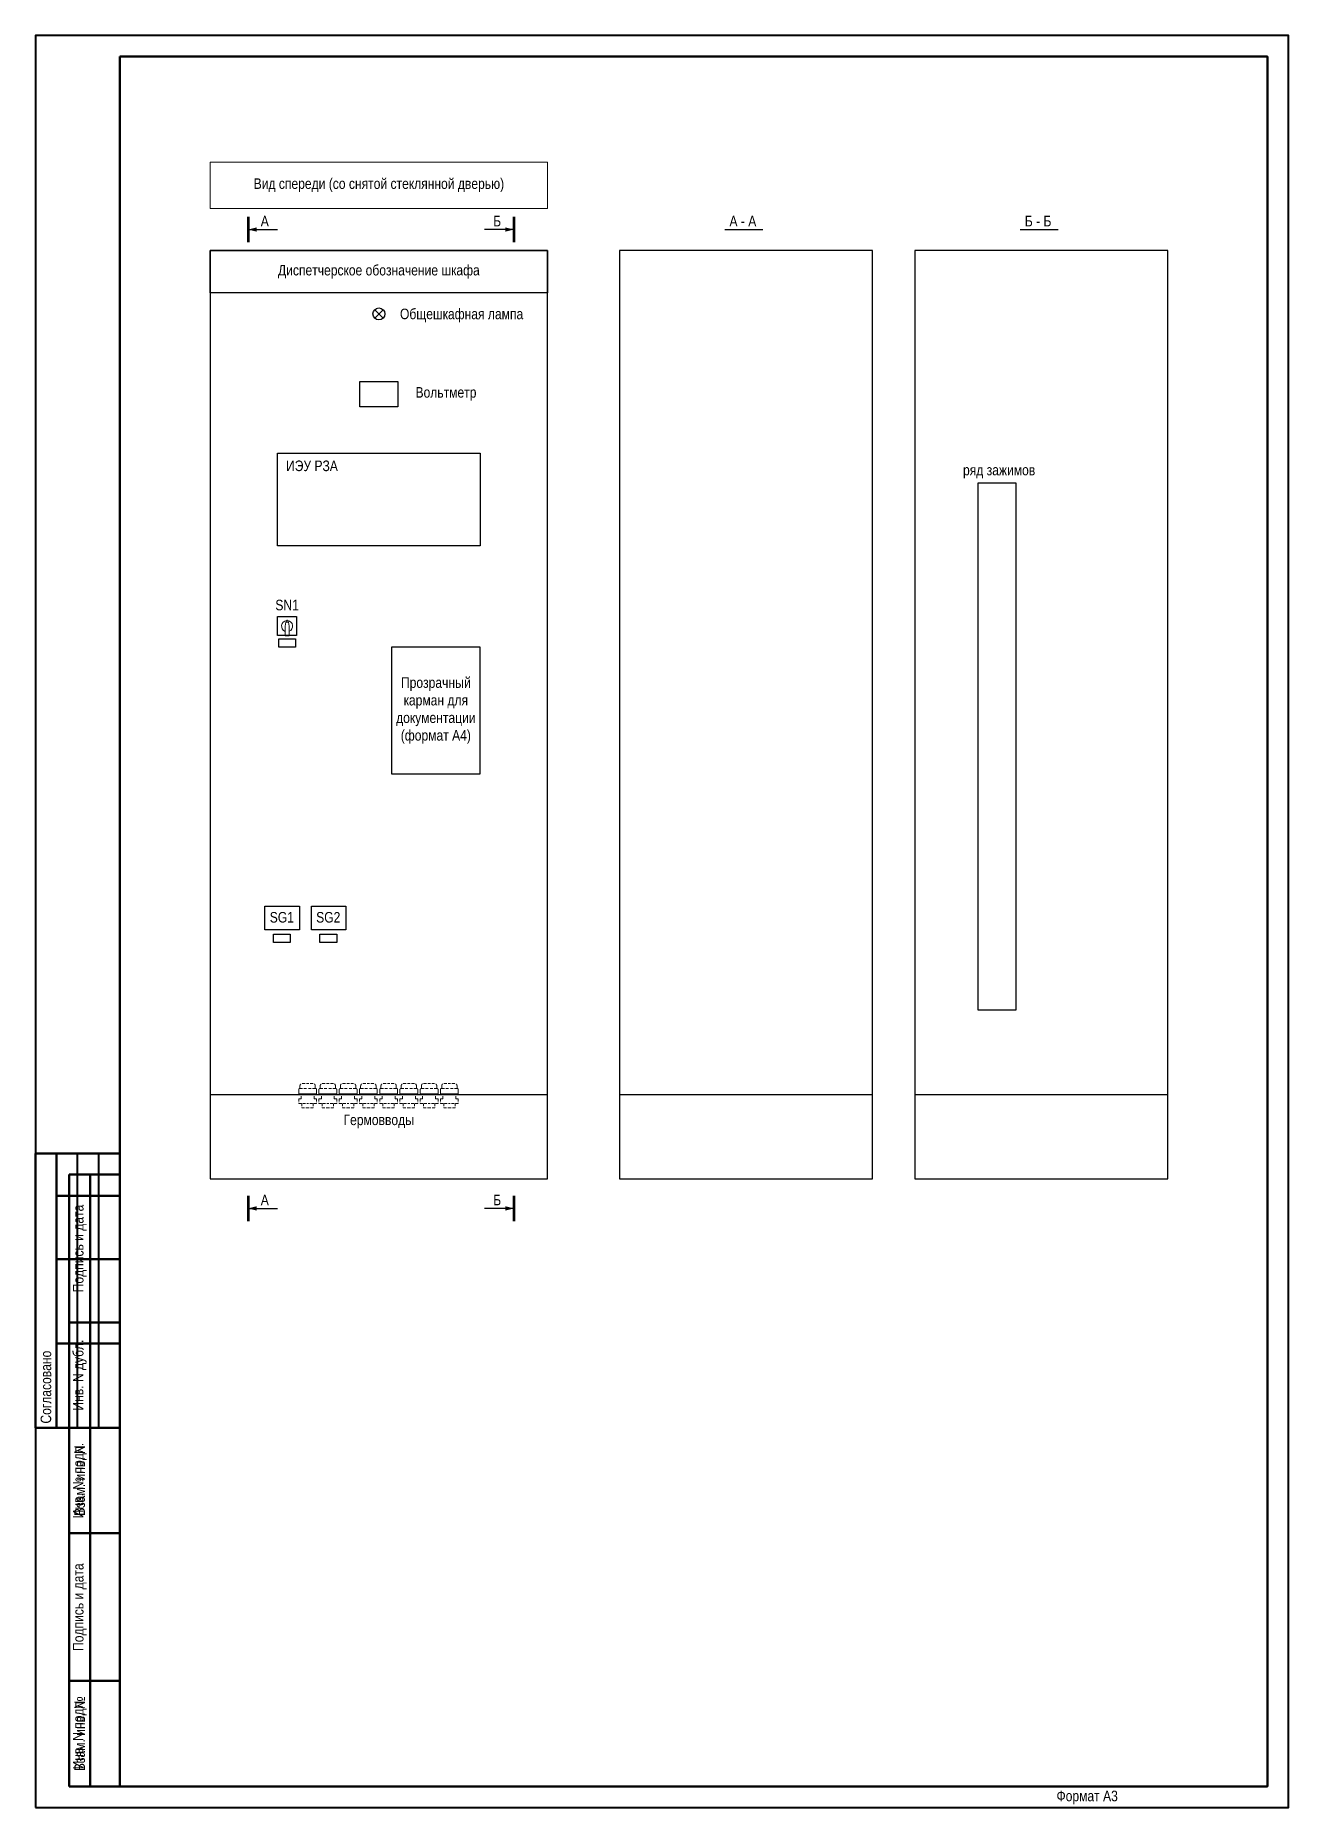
# Model space of a CAD drawing. Header units: millimetres. Extents: x 2179 to 12176, y -20554 to -12004.
# Drawn here: x 11531 to 11828, y -15087 to -14667 of the extents above; entities that cross this region are included whole.
import ezdxf
from ezdxf.enums import TextEntityAlignment as Align

# ---------------------------------------------------------------- set-up
doc = ezdxf.new("R2010")
doc.units = ezdxf.units.MM
doc.linetypes.add('Standard', pattern=[0])
doc.linetypes.add('штриховая2', pattern=[9.525, 6.35, -3.175])
doc.layers.add('Free_graphics', color=56, linetype='Continuous')
doc.layers.add('Основная', color=7, linetype='Continuous', lineweight=30)
doc.layers.add('Толстая', color=7, linetype='Continuous', lineweight=53)
doc.layers.add('Рамка внешняя', color=8, linetype='Continuous', lineweight=40, plot=False)
doc.styles.add('2.5_Gost_RD', font='ARIALN.TTF', dxfattribs={"height": 2.5})
doc.styles.add('Narrow', font='ARIALN.TTF')
doc.styles.get("Standard").update_dxf_attribs({"font": 'ARIALN.TTF'})
doc.styles.add('Компоновка', font='ARIALN.TTF', dxfattribs={"height": 2.5})

msp = doc.modelspace()

# ---------------------------------------------------------------- texts
at = {"color": 0, "style": 'Компоновка'}
msp.add_text('Вольтметр', height=2.5, dxfattribs=at).set_placement((11628.3, -14751.59), align=Align.MIDDLE_CENTER)
at = {"layer": 'Основная', "color": 0, "style": 'Narrow'}
for s, p in [('А', (11584.4, -14711)), ('Б', (11639.49, -14711)), ('А - А', (11695.49, -14711)), ('Б - Б', (11765.49, -14711)), ('Общешкафная лампа', (11617.4, -14733)), ('Общешкафная лампа', (11617.4, -14733)), ('ИЭУ РЗА', (11590.4, -14769)), ('А', (11584.4, -14943)), ('Б', (11639.49, -14943))]:
    msp.add_text(s, height=2.5, dxfattribs=at).set_placement(p, align=Align.MIDDLE_LEFT)
for s, p in [('ряд зажимов', (11759.4, -14770)), ('SN1', (11590.65, -14802)), ('Гермовводы', (11612.4, -14924))]:
    msp.add_text(s, height=2.5, dxfattribs=at).set_placement(p, align=Align.MIDDLE_CENTER)
at = {"layer": 'Основная', "style": 'Narrow'}
for s, p in [('SG1', (11589.4, -14876)), ('SG2', (11600.4, -14876))]:
    msp.add_text(s, height=2.5, dxfattribs=at).set_placement(p, align=Align.MIDDLE_CENTER)
at = {"layer": 'Основная', "char_height": 2.5, "attachment_point": 5, "style": 'Narrow'}
for s, insert, width in [('Диспетчерское обозначение шкафа', (11612.4, -14723), 80), ('Прозрачный карман для документации (формат А4)', (11625.9, -14827), 21)]:
    msp.add_mtext(s, dxfattribs=dict(at, insert=insert, width=width))

# ---------------------------------------------------------------- blocks, each defined once
blk = doc.blocks.new('*T86')
at = {"color": 0, "linetype": 'ByBlock', "lineweight": 50, "transparency": 16777216}
for p, q in [((0, 0), (0, 85)), ((0, 85), (12, 85)), ((5, 0), (5, 85)), ((12, 0), (12, 85)), ((0, 60), (12, 60)), ((0, 25), (12, 25)), ((0, 0), (12, 0))]:
    blk.add_line(p, q, dxfattribs=at)
at = {"color": 0, "transparency": 16777216, "char_height": 2.5, "attachment_point": 5, "rotation": 90, "style": '2.5_Gost_RD'}
for s, insert, width in [('Инв. № подл.', (2.5, 72.5), 23), ('Подпись и дата', (2.5, 42.5), 33), ('Взам. инв. №', (2.5, 12.5), 23)]:
    blk.add_mtext(s, dxfattribs=dict(at, insert=insert, width=width))
blk = doc.blocks.new('*T87')
at = {"color": 0, "linetype": 'ByBlock', "lineweight": 50, "transparency": 16777216}
for p, q in [((0, 0), (0, 65)), ((0, 65), (20, 65)), ((5, 0), (5, 65)), ((20, 0), (20, 65)), ((5, 55), (20, 55)), ((5, 40), (20, 40)), ((5, 20), (20, 20)), ((0, 0), (20, 0))]:
    blk.add_line(p, q, dxfattribs=at)
at = {"color": 0, "linetype": 'ByBlock', "lineweight": -2, "transparency": 16777216}
for p, q in [((10, 0), (10, 65)), ((15, 0), (15, 65))]:
    blk.add_line(p, q, dxfattribs=at)
at = {"color": 0, "transparency": 16777216, "insert": (2.5, 1), "char_height": 2.5, "width": 63, "attachment_point": 4, "rotation": 90, "style": '2.5_Gost_RD'}
blk.add_mtext('Согласовано', dxfattribs=at)
blk = doc.blocks.new('*T88')
at = {"color": 0, "linetype": 'ByBlock', "lineweight": 50, "transparency": 16777216}
for p, q in [((0, 0), (0, 145)), ((0, 145), (12, 145)), ((5, 0), (5, 145)), ((12, 0), (12, 145)), ((0, 110), (12, 110)), ((0, 85), (12, 85)), ((0, 60), (12, 60)), ((0, 25), (12, 25)), ((0, 0), (12, 0))]:
    blk.add_line(p, q, dxfattribs=at)
at = {"color": 0, "transparency": 16777216, "char_height": 2.5, "attachment_point": 5, "rotation": 90, "style": '2.5_Gost_RD'}
for s, insert, width in [('{\\C256;Подпись и дата}', (2.5, 127.5), 33), ('{\\C256;Инв. N дубл.}', (2.5, 97.5), 23), ('{\\C256;Взам. инв. N}', (2.5, 72.5), 23), ('Подпись и дата', (2.5, 42.5), 33), ('Инв. N подл.', (2.5, 12.5), 23)]:
    blk.add_mtext(s, dxfattribs=dict(at, insert=insert, width=width))
blk = doc.blocks.new('*U85')
blk.add_lwpolyline([(0, 0), (297, 0), (297, 420), (0, 420)], close=True)
at = {"lineweight": 50}
blk.add_lwpolyline([(20, 415), (292, 415), (292, 5), (20, 5)], close=True, dxfattribs=at)
for name, p in [('*T87', (0, 90)), ('*T88', (8, 5)), ('*T86', (8, 5))]:
    blk.add_blockref(name, p)
at = {"style": '2.5_Gost_RD', "flags": 8}
blk.add_attdef('ФОРМАТ', text='', height=2.5, dxfattribs=at).set_placement((242, 4), align=Align.TOP_LEFT)
blk = doc.blocks.new('*T159')
at = {"layer": 'Defpoints', "color": 8, "linetype": 'ByBlock', "lineweight": 0, "transparency": 16777216}
for p, q in [((0, 0), (80, 0)), ((0, 0), (0, -11)), ((80, 0), (80, -11)), ((0, -11), (80, -11))]:
    blk.add_line(p, q, dxfattribs=at)
at = {"layer": 'Основная', "color": 0, "transparency": 16777216, "insert": (40, -5.5), "char_height": 2.5, "width": 78, "attachment_point": 5}
blk.add_mtext('Вид спереди (со снятой стеклянной дверью) ', dxfattribs=at)
blk = doc.blocks.new('Переключатель')
at = {"ltscale": 0.35}
blk.add_line((-0.46875, -2.25), (0.46875, -2.25), dxfattribs=at)
blk.add_lwpolyline([(-2.25, 2.25), (2.25, 2.25), (2.25, -2.25), (-2.25, -2.25)], close=True, dxfattribs=at)
at = {"layer": 'Free_graphics', "color": 0, "linetype": 'Standard', "lineweight": 9}
for p, q in [((-0.46875, 0), (-0.328125, 0.9375)), ((-0.46875, -2.25), (-0.46875, 0)), ((-0.328125, 0.9375), (0, 1.5)), ((-0.328125, 0.9375), (0.328125, 0.9375)), ((0.328125, 0.9375), (0, 1.5)), ((0.46875, 0), (0.328125, 0.9375)), ((0.46875, -2.25), (0.46875, 0))]:
    blk.add_line(p, q, dxfattribs=at)
for radius, start, end in [(1.317188, 95, 249), (1.314375, 291, 85)]:
    blk.add_arc((0, 0), radius, start, end, dxfattribs=at)

# ---------------------------------------------------------------- linework, layer by layer
at = {"linetype": 'штриховая2', "lineweight": 13, "ltscale": 0.1}
for p, q in [((11593.39, -14916.75), (11593.39, -14918)), ((11593.39, -14918), (11593.39, -14916.75)), ((11593.68, -14916.08), (11593.68, -14916.56)), ((11593.68, -14916.56), (11595.5, -14916.56)), ((11593.97, -14919.06), (11593.97, -14918)), ((11594.26, -14915.41), (11595.5, -14915.41)), ((11596.75, -14915.41), (11595.5, -14915.41)), ((11597.33, -14916.56), (11595.5, -14916.56)), ((11597.04, -14919.06), (11597.04, -14918)), ((11597.33, -14916.08), (11597.33, -14916.56)), ((11597.62, -14916.75), (11597.62, -14918)), ((11597.62, -14918), (11597.62, -14916.75)), ((11598.48, -14916.08), (11598.48, -14916.56)), ((11598.48, -14916.56), (11600.3, -14916.56)), ((11598.77, -14919.06), (11598.77, -14918)), ((11599.06, -14915.41), (11600.3, -14915.41)), ((11601.55, -14915.41), (11600.3, -14915.41)), ((11602.13, -14916.56), (11600.3, -14916.56)), ((11601.84, -14919.06), (11601.84, -14918)), ((11602.13, -14916.08), (11602.13, -14916.56)), ((11602.42, -14916.75), (11602.42, -14918)), ((11602.42, -14918), (11602.42, -14916.75)), ((11602.99, -14916.75), (11602.99, -14918)), ((11602.99, -14918), (11602.99, -14916.75)), ((11603.28, -14916.08), (11603.28, -14916.56)), ((11603.28, -14916.56), (11605.1, -14916.56)), ((11603.57, -14919.06), (11603.57, -14918)), ((11603.86, -14915.41), (11605.1, -14915.41)), ((11606.35, -14915.41), (11605.1, -14915.41)), ((11606.93, -14916.56), (11605.1, -14916.56)), ((11606.64, -14919.06), (11606.64, -14918)), ((11606.93, -14916.08), (11606.93, -14916.56)), ((11607.22, -14916.75), (11607.22, -14918)), ((11607.22, -14918), (11607.22, -14916.75)), ((11607.79, -14916.75), (11607.79, -14918)), ((11607.79, -14918), (11607.79, -14916.75)), ((11608.08, -14916.08), (11608.08, -14916.56)), ((11608.08, -14916.56), (11609.9, -14916.56)), ((11608.37, -14919.06), (11608.37, -14918)), ((11608.66, -14915.41), (11609.9, -14915.41)), ((11611.15, -14915.41), (11609.9, -14915.41)), ((11611.73, -14916.56), (11609.9, -14916.56)), ((11611.44, -14919.06), (11611.44, -14918)), ((11611.73, -14916.08), (11611.73, -14916.56)), ((11612.02, -14916.75), (11612.02, -14918)), ((11612.02, -14918), (11612.02, -14916.75)), ((11612.59, -14916.75), (11612.59, -14918)), ((11612.59, -14918), (11612.59, -14916.75)), ((11612.59, -14916.75), (11612.59, -14918)), ((11612.59, -14918), (11612.59, -14916.75)), ((11612.88, -14916.08), (11612.88, -14916.56)), ((11612.88, -14916.56), (11614.7, -14916.56)), ((11613.17, -14919.06), (11613.17, -14918)), ((11613.46, -14915.41), (11614.7, -14915.41)), ((11615.95, -14915.41), (11614.7, -14915.41)), ((11616.53, -14916.56), (11614.7, -14916.56)), ((11616.24, -14919.06), (11616.24, -14918)), ((11616.53, -14916.08), (11616.53, -14916.56)), ((11616.82, -14916.75), (11616.82, -14918)), ((11616.82, -14918), (11616.82, -14916.75)), ((11617.39, -14916.75), (11617.39, -14918)), ((11617.39, -14918), (11617.39, -14916.75)), ((11617.68, -14916.08), (11617.68, -14916.56)), ((11617.68, -14916.56), (11619.5, -14916.56)), ((11617.97, -14919.06), (11617.97, -14918)), ((11618.26, -14915.41), (11619.5, -14915.41)), ((11620.75, -14915.41), (11619.5, -14915.41)), ((11621.33, -14916.56), (11619.5, -14916.56)), ((11621.04, -14919.06), (11621.04, -14918)), ((11621.33, -14916.08), (11621.33, -14916.56)), ((11621.62, -14916.75), (11621.62, -14918)), ((11621.62, -14918), (11621.62, -14916.75)), ((11622.19, -14916.75), (11622.19, -14918)), ((11622.19, -14918), (11622.19, -14916.75)), ((11622.48, -14916.08), (11622.48, -14916.56)), ((11622.48, -14916.56), (11624.3, -14916.56)), ((11622.77, -14919.06), (11622.77, -14918)), ((11623.06, -14915.41), (11624.3, -14915.41)), ((11625.55, -14915.41), (11624.3, -14915.41)), ((11626.13, -14916.56), (11624.3, -14916.56)), ((11625.84, -14919.06), (11625.84, -14918)), ((11626.13, -14916.08), (11626.13, -14916.56)), ((11626.42, -14916.75), (11626.42, -14918)), ((11626.42, -14918), (11626.42, -14916.75)), ((11626.99, -14916.75), (11626.99, -14918)), ((11626.99, -14918), (11626.99, -14916.75)), ((11627.28, -14916.08), (11627.28, -14916.56)), ((11627.28, -14916.56), (11629.1, -14916.56)), ((11627.57, -14919.06), (11627.57, -14918)), ((11627.86, -14915.41), (11629.1, -14915.41)), ((11630.35, -14915.41), (11629.1, -14915.41)), ((11630.93, -14916.56), (11629.1, -14916.56)), ((11630.64, -14919.06), (11630.64, -14918)), ((11630.93, -14916.08), (11630.93, -14916.56)), ((11631.22, -14916.75), (11631.22, -14918)), ((11631.22, -14918), (11631.22, -14916.75)), ((11593.39, -14919.06), (11593.39, -14920.11)), ((11593.39, -14919.06), (11593.97, -14919.06)), ((11593.39, -14920.11), (11595.5, -14920.11)), ((11594.16, -14920.11), (11594.16, -14921.17)), ((11594.16, -14921.17), (11595.5, -14921.17)), ((11597.62, -14920.11), (11595.5, -14920.11)), ((11596.85, -14921.17), (11595.5, -14921.17)), ((11596.85, -14920.11), (11596.85, -14921.17)), ((11597.62, -14919.06), (11597.04, -14919.06)), ((11597.62, -14919.06), (11597.62, -14920.11)), ((11598.19, -14919.06), (11598.19, -14920.11)), ((11598.19, -14919.06), (11598.77, -14919.06)), ((11598.19, -14920.11), (11600.3, -14920.11)), ((11598.96, -14920.11), (11598.96, -14921.17)), ((11598.96, -14921.17), (11600.3, -14921.17)), ((11602.42, -14920.11), (11600.3, -14920.11)), ((11601.65, -14921.17), (11600.3, -14921.17)), ((11601.65, -14920.11), (11601.65, -14921.17)), ((11602.42, -14919.06), (11601.84, -14919.06)), ((11602.42, -14919.06), (11602.42, -14920.11)), ((11602.99, -14919.06), (11602.99, -14920.11)), ((11602.99, -14919.06), (11603.57, -14919.06)), ((11602.99, -14920.11), (11605.1, -14920.11)), ((11603.76, -14920.11), (11603.76, -14921.17)), ((11603.76, -14921.17), (11605.1, -14921.17)), ((11607.22, -14920.11), (11605.1, -14920.11)), ((11606.45, -14921.17), (11605.1, -14921.17)), ((11606.45, -14920.11), (11606.45, -14921.17)), ((11607.22, -14919.06), (11606.64, -14919.06)), ((11607.22, -14919.06), (11607.22, -14920.11)), ((11607.79, -14919.06), (11607.79, -14920.11)), ((11607.79, -14919.06), (11608.37, -14919.06)), ((11607.79, -14920.11), (11609.9, -14920.11)), ((11608.56, -14920.11), (11608.56, -14921.17)), ((11608.56, -14921.17), (11609.9, -14921.17)), ((11612.02, -14920.11), (11609.9, -14920.11)), ((11611.25, -14921.17), (11609.9, -14921.17)), ((11611.25, -14920.11), (11611.25, -14921.17)), ((11612.02, -14919.06), (11611.44, -14919.06)), ((11612.02, -14919.06), (11612.02, -14920.11)), ((11612.59, -14919.06), (11612.59, -14920.11)), ((11612.59, -14919.06), (11613.17, -14919.06)), ((11612.59, -14919.06), (11612.59, -14920.11)), ((11612.59, -14920.11), (11614.7, -14920.11)), ((11613.36, -14920.11), (11613.36, -14921.17)), ((11613.36, -14921.17), (11614.7, -14921.17)), ((11616.82, -14920.11), (11614.7, -14920.11)), ((11616.05, -14921.17), (11614.7, -14921.17)), ((11616.05, -14920.11), (11616.05, -14921.17)), ((11616.82, -14919.06), (11616.24, -14919.06)), ((11616.82, -14919.06), (11616.82, -14920.11)), ((11617.39, -14919.06), (11617.39, -14920.11)), ((11617.39, -14919.06), (11617.97, -14919.06)), ((11617.39, -14920.11), (11619.5, -14920.11)), ((11618.16, -14920.11), (11618.16, -14921.17)), ((11618.16, -14921.17), (11619.5, -14921.17)), ((11621.62, -14920.11), (11619.5, -14920.11)), ((11620.85, -14921.17), (11619.5, -14921.17)), ((11620.85, -14920.11), (11620.85, -14921.17)), ((11621.62, -14919.06), (11621.04, -14919.06)), ((11621.62, -14919.06), (11621.62, -14920.11)), ((11622.19, -14919.06), (11622.19, -14920.11)), ((11622.19, -14919.06), (11622.77, -14919.06)), ((11622.19, -14920.11), (11624.3, -14920.11)), ((11622.96, -14920.11), (11622.96, -14921.17)), ((11622.96, -14921.17), (11624.3, -14921.17)), ((11626.42, -14920.11), (11624.3, -14920.11)), ((11625.65, -14921.17), (11624.3, -14921.17)), ((11625.65, -14920.11), (11625.65, -14921.17)), ((11626.42, -14919.06), (11625.84, -14919.06)), ((11626.42, -14919.06), (11626.42, -14920.11)), ((11626.99, -14919.06), (11626.99, -14920.11)), ((11626.99, -14919.06), (11627.57, -14919.06)), ((11626.99, -14920.11), (11629.1, -14920.11)), ((11627.76, -14920.11), (11627.76, -14921.17)), ((11627.76, -14921.17), (11629.1, -14921.17)), ((11631.22, -14920.11), (11629.1, -14920.11)), ((11630.45, -14921.17), (11629.1, -14921.17)), ((11630.45, -14920.11), (11630.45, -14921.17)), ((11631.22, -14919.06), (11630.64, -14919.06)), ((11631.22, -14919.06), (11631.22, -14920.11))]:
    msp.add_line(p, q, dxfattribs=at)
for points in [[(11593.39, -14916.75), (11593.43, -14916.7), (11593.49, -14916.64), (11593.54, -14916.6), (11593.59, -14916.58), (11593.65, -14916.57), (11593.68, -14916.56)], [(11593.68, -14916.08), (11593.69, -14915.9), (11593.73, -14915.77), (11593.78, -14915.64), (11593.87, -14915.53), (11593.98, -14915.46), (11594.13, -14915.41), (11594.35, -14915.41)], [(11597.33, -14916.08), (11597.32, -14915.9), (11597.28, -14915.77), (11597.23, -14915.64), (11597.14, -14915.53), (11597.03, -14915.46), (11596.88, -14915.41), (11596.66, -14915.41)], [(11597.62, -14916.75), (11597.58, -14916.7), (11597.52, -14916.64), (11597.47, -14916.6), (11597.42, -14916.58), (11597.36, -14916.57), (11597.33, -14916.56)], [(11598.19, -14916.75), (11598.23, -14916.7), (11598.29, -14916.64), (11598.34, -14916.6), (11598.39, -14916.58), (11598.45, -14916.57), (11598.48, -14916.56)], [(11598.48, -14916.08), (11598.49, -14915.9), (11598.53, -14915.77), (11598.58, -14915.64), (11598.67, -14915.53), (11598.78, -14915.46), (11598.93, -14915.41), (11599.15, -14915.41)], [(11602.13, -14916.08), (11602.12, -14915.9), (11602.08, -14915.77), (11602.03, -14915.64), (11601.94, -14915.53), (11601.83, -14915.46), (11601.68, -14915.41), (11601.46, -14915.41)], [(11602.42, -14916.75), (11602.38, -14916.7), (11602.32, -14916.64), (11602.27, -14916.6), (11602.22, -14916.58), (11602.16, -14916.57), (11602.13, -14916.56)], [(11602.99, -14916.75), (11603.03, -14916.7), (11603.09, -14916.64), (11603.14, -14916.6), (11603.19, -14916.58), (11603.25, -14916.57), (11603.28, -14916.56)], [(11603.28, -14916.08), (11603.29, -14915.9), (11603.33, -14915.77), (11603.38, -14915.64), (11603.47, -14915.53), (11603.58, -14915.46), (11603.73, -14915.41), (11603.95, -14915.41)], [(11606.93, -14916.08), (11606.92, -14915.9), (11606.88, -14915.77), (11606.83, -14915.64), (11606.74, -14915.53), (11606.63, -14915.46), (11606.48, -14915.41), (11606.26, -14915.41)], [(11607.22, -14916.75), (11607.18, -14916.7), (11607.12, -14916.64), (11607.07, -14916.6), (11607.02, -14916.58), (11606.96, -14916.57), (11606.93, -14916.56)], [(11607.79, -14916.75), (11607.83, -14916.7), (11607.89, -14916.64), (11607.94, -14916.6), (11607.99, -14916.58), (11608.05, -14916.57), (11608.08, -14916.56)], [(11608.08, -14916.08), (11608.09, -14915.9), (11608.13, -14915.77), (11608.18, -14915.64), (11608.27, -14915.53), (11608.38, -14915.46), (11608.53, -14915.41), (11608.75, -14915.41)], [(11611.73, -14916.08), (11611.72, -14915.9), (11611.68, -14915.77), (11611.63, -14915.64), (11611.54, -14915.53), (11611.43, -14915.46), (11611.28, -14915.41), (11611.06, -14915.41)], [(11612.02, -14916.75), (11611.98, -14916.7), (11611.92, -14916.64), (11611.87, -14916.6), (11611.82, -14916.58), (11611.76, -14916.57), (11611.73, -14916.56)], [(11612.59, -14916.75), (11612.63, -14916.7), (11612.69, -14916.64), (11612.74, -14916.6), (11612.79, -14916.58), (11612.85, -14916.57), (11612.88, -14916.56)], [(11612.88, -14916.08), (11612.89, -14915.9), (11612.93, -14915.77), (11612.98, -14915.64), (11613.07, -14915.53), (11613.18, -14915.46), (11613.33, -14915.41), (11613.55, -14915.41)], [(11616.53, -14916.08), (11616.52, -14915.9), (11616.48, -14915.77), (11616.43, -14915.64), (11616.34, -14915.53), (11616.23, -14915.46), (11616.08, -14915.41), (11615.86, -14915.41)], [(11616.82, -14916.75), (11616.78, -14916.7), (11616.72, -14916.64), (11616.67, -14916.6), (11616.62, -14916.58), (11616.56, -14916.57), (11616.53, -14916.56)], [(11617.39, -14916.75), (11617.43, -14916.7), (11617.49, -14916.64), (11617.54, -14916.6), (11617.59, -14916.58), (11617.65, -14916.57), (11617.68, -14916.56)], [(11617.68, -14916.08), (11617.69, -14915.9), (11617.73, -14915.77), (11617.78, -14915.64), (11617.87, -14915.53), (11617.98, -14915.46), (11618.13, -14915.41), (11618.35, -14915.41)], [(11621.33, -14916.08), (11621.32, -14915.9), (11621.28, -14915.77), (11621.23, -14915.64), (11621.14, -14915.53), (11621.03, -14915.46), (11620.88, -14915.41), (11620.66, -14915.41)], [(11621.62, -14916.75), (11621.58, -14916.7), (11621.52, -14916.64), (11621.47, -14916.6), (11621.42, -14916.58), (11621.36, -14916.57), (11621.33, -14916.56)], [(11622.19, -14916.75), (11622.23, -14916.7), (11622.29, -14916.64), (11622.34, -14916.6), (11622.39, -14916.58), (11622.45, -14916.57), (11622.48, -14916.56)], [(11622.48, -14916.08), (11622.49, -14915.9), (11622.53, -14915.77), (11622.58, -14915.64), (11622.67, -14915.53), (11622.78, -14915.46), (11622.93, -14915.41), (11623.15, -14915.41)], [(11626.13, -14916.08), (11626.12, -14915.9), (11626.08, -14915.77), (11626.03, -14915.64), (11625.94, -14915.53), (11625.83, -14915.46), (11625.68, -14915.41), (11625.46, -14915.41)], [(11626.42, -14916.75), (11626.38, -14916.7), (11626.32, -14916.64), (11626.27, -14916.6), (11626.22, -14916.58), (11626.16, -14916.57), (11626.13, -14916.56)], [(11626.99, -14916.75), (11627.03, -14916.7), (11627.09, -14916.64), (11627.14, -14916.6), (11627.19, -14916.58), (11627.25, -14916.57), (11627.28, -14916.56)], [(11627.28, -14916.08), (11627.29, -14915.9), (11627.33, -14915.77), (11627.38, -14915.64), (11627.47, -14915.53), (11627.58, -14915.46), (11627.73, -14915.41), (11627.95, -14915.41)], [(11630.93, -14916.08), (11630.92, -14915.9), (11630.88, -14915.77), (11630.83, -14915.64), (11630.74, -14915.53), (11630.63, -14915.46), (11630.48, -14915.41), (11630.26, -14915.41)], [(11631.22, -14916.75), (11631.18, -14916.7), (11631.12, -14916.64), (11631.07, -14916.6), (11631.02, -14916.58), (11630.96, -14916.57), (11630.93, -14916.56)]]:
    msp.add_spline(points, degree=3, dxfattribs=at)
at = {"layer": 'Основная', "ltscale": 100}
msp.add_line((11572.4, -14918), (11652.4, -14918), dxfattribs=at)
at = {"layer": 'Основная', "linetype": 'штриховая2', "lineweight": 13, "ltscale": 1000}
for p, q in [((11593.39, -14917.81), (11595.5, -14917.81)), ((11593.39, -14918), (11595.5, -14918)), ((11593.97, -14918), (11593.39, -14918)), ((11597.62, -14917.81), (11595.5, -14917.81)), ((11597.62, -14918), (11595.5, -14918)), ((11597.04, -14918), (11597.62, -14918)), ((11598.19, -14916.75), (11598.19, -14918)), ((11598.19, -14918), (11598.19, -14916.75)), ((11598.19, -14917.81), (11600.3, -14917.81)), ((11598.19, -14918), (11600.3, -14918)), ((11598.77, -14918), (11598.19, -14918)), ((11602.42, -14917.81), (11600.3, -14917.81)), ((11602.42, -14918), (11600.3, -14918)), ((11601.84, -14918), (11602.42, -14918)), ((11602.99, -14917.81), (11605.1, -14917.81)), ((11602.99, -14918), (11605.1, -14918)), ((11603.57, -14918), (11602.99, -14918)), ((11607.22, -14917.81), (11605.1, -14917.81)), ((11607.22, -14918), (11605.1, -14918)), ((11606.64, -14918), (11607.22, -14918)), ((11607.79, -14917.81), (11609.9, -14917.81)), ((11607.79, -14918), (11609.9, -14918)), ((11608.37, -14918), (11607.79, -14918)), ((11612.02, -14917.81), (11609.9, -14917.81)), ((11612.02, -14918), (11609.9, -14918)), ((11611.44, -14918), (11612.02, -14918)), ((11612.59, -14917.81), (11614.7, -14917.81)), ((11612.59, -14918), (11614.7, -14918)), ((11613.17, -14918), (11612.59, -14918)), ((11616.82, -14917.81), (11614.7, -14917.81)), ((11616.82, -14918), (11614.7, -14918)), ((11616.24, -14918), (11616.82, -14918)), ((11617.39, -14917.81), (11619.5, -14917.81)), ((11617.39, -14918), (11619.5, -14918)), ((11617.97, -14918), (11617.39, -14918)), ((11621.62, -14917.81), (11619.5, -14917.81)), ((11621.62, -14918), (11619.5, -14918)), ((11621.04, -14918), (11621.62, -14918)), ((11622.19, -14917.81), (11624.3, -14917.81)), ((11622.19, -14918), (11624.3, -14918)), ((11622.77, -14918), (11622.19, -14918)), ((11626.42, -14917.81), (11624.3, -14917.81)), ((11626.42, -14918), (11624.3, -14918)), ((11625.84, -14918), (11626.42, -14918)), ((11626.99, -14917.81), (11629.1, -14917.81)), ((11626.99, -14918), (11629.1, -14918)), ((11627.57, -14918), (11626.99, -14918)), ((11631.22, -14917.81), (11629.1, -14917.81)), ((11631.22, -14918), (11629.1, -14918)), ((11630.64, -14918), (11631.22, -14918))]:
    msp.add_line(p, q, dxfattribs=at)
at = {"layer": 'Основная', "ltscale": 100}
for points in [[(11581.4, -14713, 0, 1, 0), (11583.4, -14713, 0, 0, 0)], [(11644.4, -14713, 0, 1, 0), (11642.4, -14713, 0, 0, 0)], [(11581.4, -14945, 0, 1, 0), (11583.4, -14945, 0, 0, 0)], [(11644.4, -14945, 0, 1, 0), (11642.4, -14945, 0, 0, 0)]]:
    msp.add_lwpolyline(points, format="xyseb", dxfattribs=at)
for points in [[(11581.4, -14713), (11588.4, -14713)], [(11644.4, -14713), (11637.4, -14713)], [(11694.4, -14713), (11703.4, -14713)], [(11764.4, -14713), (11773.4, -14713)], [(11611.4, -14732), (11613.4, -14734)], [(11611.4, -14734), (11613.4, -14732)], [(11611.4, -14732), (11613.4, -14734)], [(11611.4, -14734), (11613.4, -14732)], [(11669.4, -14918), (11729.4, -14918)], [(11739.4, -14918), (11799.4, -14918)], [(11581.4, -14945), (11588.4, -14945)], [(11644.4, -14945), (11637.4, -14945)]]:
    msp.add_lwpolyline(points, dxfattribs=at)
at = {"layer": 'Основная'}
for points in [[(11572.4, -14938), (11652.4, -14938), (11652.4, -14718), (11572.4, -14718)], [(11729.4, -14718), (11669.4, -14718), (11669.4, -14938), (11729.4, -14938)], [(11799.4, -14718), (11739.4, -14718), (11739.4, -14938), (11799.4, -14938)], [(11607.9, -14749), (11616.9, -14749), (11616.9, -14755), (11607.9, -14755)], [(11588.4, -14766), (11636.4, -14766), (11636.4, -14788), (11588.4, -14788)], [(11754.4, -14773), (11763.4, -14773), (11763.4, -14898), (11754.4, -14898)], [(11588.65, -14810), (11592.65, -14810), (11592.65, -14812), (11588.65, -14812)], [(11615.4, -14842), (11636.4, -14842), (11636.4, -14812), (11615.4, -14812)], [(11587.4, -14880), (11591.4, -14880), (11591.4, -14882), (11587.4, -14882)], [(11598.4, -14880), (11602.4, -14880), (11602.4, -14882), (11598.4, -14882)]]:
    msp.add_lwpolyline(points, close=True, dxfattribs=at)
at = {"layer": 'Основная', "ltscale": 100}
msp.add_lwpolyline([(11572.4, -14718), (11652.4, -14718), (11652.4, -14728), (11572.4, -14728)], close=True, dxfattribs=at)
at = {"layer": 'Основная', "ltscale": 0.35}
for points in [[(11585.4, -14873.4), (11593.6, -14873.4), (11593.6, -14879), (11585.4, -14879)], [(11596.4, -14873.4), (11604.6, -14873.4), (11604.6, -14879), (11596.4, -14879)]]:
    msp.add_lwpolyline(points, close=True, dxfattribs=at)
msp.add_circle((11612.4, -14733), 1.41, dxfattribs=at)
msp.add_circle((11612.4, -14733), 1.41, dxfattribs=at)
at = {"layer": 'Толстая', "ltscale": 100}
for points in [[(11581.4, -14710), (11581.4, -14716)], [(11644.4, -14710), (11644.4, -14716)], [(11581.4, -14942), (11581.4, -14948)], [(11644.4, -14942), (11644.4, -14948)]]:
    msp.add_lwpolyline(points, dxfattribs=at)

# ---------------------------------------------------------------- block references
msp.add_blockref('*T159', (11572.4, -14697))
at = {"layer": 'Основная', "ltscale": 0.35}
msp.add_blockref('Переключатель', (11590.65, -14807), dxfattribs=at)
at = {"layer": 'Рамка внешняя'}
msp.add_blockref('*U85', (11531, -15087), dxfattribs=at).add_auto_attribs({'ФОРМАТ': 'Формат А3'})

msp.set_redraw_order([(e.dxf.handle, doc.entitydb.next_handle()) for e in msp.query("TEXT MTEXT ATTDEF DIMENSION ARC_DIMENSION")])  # texts and dimensions are drawn at this point

doc.saveas('drawing.dxf')
